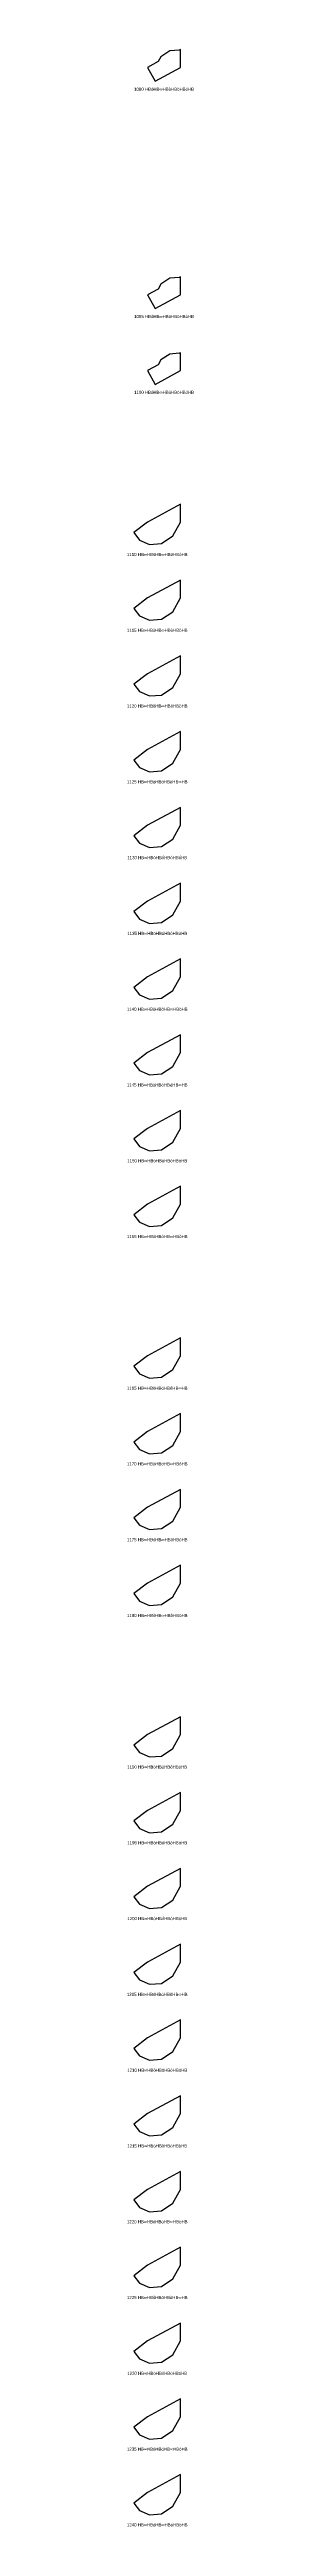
# Model space of a CAD drawing. Header units: millimetres. Extents: x 122552 to 1654769, y -10280102 to 62068.
# Drawn here: x 1500438 to 1523935, y -9602980 to -8731993 of the extents above; entities that cross this region are included whole.
import ezdxf
from ezdxf.enums import TextEntityAlignment as Align

# ---------------------------------------------------------------- set-up
doc = ezdxf.new("R2010")
doc.units = ezdxf.units.MM
doc.styles.add('Arial', font='arial_0.ttf')

msp = doc.modelspace()

# ---------------------------------------------------------------- linework, layer by layer
for points in [[(1510276, -8743139), (1519227, -8738282), (1519227, -8731993), (1518748, -8732253), (1518746, -8732223), (1515458, -8732484), (1512312, -8734529), (1511376, -8736254), (1507639, -8738282)], [(1510276, -8823085), (1519227, -8818228), (1519227, -8811939), (1518748, -8812199), (1518746, -8812169), (1515458, -8812430), (1512312, -8814475), (1511376, -8816200), (1507639, -8818228)], [(1510276, -8849734), (1519227, -8844876), (1519227, -8838588), (1518748, -8838847), (1518746, -8838818), (1515458, -8839079), (1512312, -8841124), (1511376, -8842848), (1507639, -8844876)], [(1519227, -8891885), (1507639, -8898174), (1502822, -8901878), (1504832, -8904493), (1508261, -8906016), (1512517, -8905679), (1516590, -8903031), (1519227, -8898174)], [(1519227, -8918534), (1507639, -8924822), (1502822, -8928527), (1504832, -8931141), (1508261, -8932665), (1512517, -8932327), (1516590, -8929680), (1519227, -8924822)], [(1519227, -8945183), (1507639, -8951471), (1502822, -8955175), (1504832, -8957790), (1508261, -8959314), (1512517, -8958976), (1516590, -8956329), (1519227, -8951471)], [(1519227, -8971831), (1507639, -8978120), (1502822, -8981824), (1504832, -8984439), (1508261, -8985962), (1512517, -8985625), (1516590, -8982977), (1519227, -8978120)], [(1519227, -8998480), (1507639, -9004768), (1502822, -9008473), (1504832, -9011087), (1508261, -9012611), (1512517, -9012273), (1516590, -9009626), (1519227, -9004768)], [(1519227, -9025129), (1507639, -9031417), (1502822, -9035121), (1504832, -9037736), (1508261, -9039260), (1512517, -9038922), (1516590, -9036275), (1519227, -9031417)], [(1519227, -9051777), (1507639, -9058066), (1502822, -9061770), (1504832, -9064385), (1508261, -9065908), (1512517, -9065571), (1516590, -9062923), (1519227, -9058066)], [(1519227, -9078426), (1507639, -9084714), (1502822, -9088419), (1504832, -9091033), (1508261, -9092557), (1512517, -9092219), (1516590, -9089572), (1519227, -9084714)], [(1519227, -9105075), (1507639, -9111363), (1502822, -9115067), (1504832, -9117682), (1508261, -9119206), (1512517, -9118868), (1516590, -9116221), (1519227, -9111363)], [(1519227, -9131723), (1507639, -9138012), (1502822, -9141716), (1504832, -9144331), (1508261, -9145854), (1512517, -9145517), (1516590, -9142869), (1519227, -9138012)], [(1519227, -9185021), (1507639, -9191309), (1502822, -9195013), (1504832, -9197628), (1508261, -9199152), (1512517, -9198814), (1516590, -9196167), (1519227, -9191309)], [(1519227, -9211669), (1507639, -9217958), (1502822, -9221662), (1504832, -9224277), (1508261, -9225800), (1512517, -9225463), (1516590, -9222815), (1519227, -9217958)], [(1519227, -9238318), (1507639, -9244606), (1502822, -9248311), (1504832, -9250925), (1508261, -9252449), (1512517, -9252111), (1516590, -9249464), (1519227, -9244606)], [(1519227, -9264967), (1507639, -9271255), (1502822, -9274960), (1504832, -9277574), (1508261, -9279098), (1512517, -9278760), (1516590, -9276113), (1519227, -9271255)], [(1519227, -9318264), (1507639, -9324552), (1502822, -9328257), (1504832, -9330871), (1508261, -9332395), (1512517, -9332057), (1516590, -9329410), (1519227, -9324552)], [(1519227, -9344913), (1507639, -9351201), (1502822, -9354906), (1504832, -9357520), (1508261, -9359044), (1512517, -9358706), (1516590, -9356059), (1519227, -9351201)], [(1519227, -9371561), (1507639, -9377850), (1502822, -9381554), (1504832, -9384169), (1508261, -9385692), (1512517, -9385355), (1516590, -9382707), (1519227, -9377850)], [(1519227, -9398210), (1507639, -9404498), (1502822, -9408203), (1504832, -9410817), (1508261, -9412341), (1512517, -9412003), (1516590, -9409356), (1519227, -9404498)], [(1519227, -9424859), (1507639, -9431147), (1502822, -9434852), (1504832, -9437466), (1508261, -9438990), (1512517, -9438652), (1516590, -9436005), (1519227, -9431147)], [(1519227, -9451507), (1507639, -9457796), (1502822, -9461500), (1504832, -9464115), (1508261, -9465638), (1512517, -9465301), (1516590, -9462653), (1519227, -9457796)], [(1519227, -9478156), (1507639, -9484444), (1502822, -9488149), (1504832, -9490763), (1508261, -9492287), (1512517, -9491949), (1516590, -9489302), (1519227, -9484444)], [(1519227, -9504805), (1507639, -9511093), (1502822, -9514798), (1504832, -9517412), (1508261, -9518936), (1512517, -9518598), (1516590, -9515951), (1519227, -9511093)], [(1519227, -9531453), (1507639, -9537742), (1502822, -9541446), (1504832, -9544061), (1508261, -9545584), (1512517, -9545247), (1516590, -9542599), (1519227, -9537742)], [(1519227, -9558102), (1507639, -9564390), (1502822, -9568095), (1504832, -9570709), (1508261, -9572233), (1512517, -9571895), (1516590, -9569248), (1519227, -9564390)], [(1519227, -9584751), (1507639, -9591039), (1502822, -9594744), (1504832, -9597358), (1508261, -9598882), (1512517, -9598544), (1516590, -9595897), (1519227, -9591039)]]:
    msp.add_lwpolyline(points, close=True)

# ---------------------------------------------------------------- texts
at = {"style": 'Arial'}
for s, p in [('1080 HBóHB∞HBòHBöHBöHB', (1513433, -8745926)), ('1095 HBóHB∞HBöHBöHBòHB', (1513433, -8825872)), ('1100 HBóHB∞HBöHBòHBöHB', (1513433, -8852520)), ('1110 HB∞HBöHB∞HBöHBóHB', (1511024, -8909549)), ('1115 HB∞HBöHB∞HBòHBòHB', (1511024, -8936198)), ('1120 HB∞HBöHB∞HBóHBöHB', (1511024, -8962846)), ('1125 HB∞HBöHBóHBöHB∞HB', (1511024, -8989495)), ('1130 HB∞HBöHBóHBòHBóHB', (1511024, -9016144)), ('1135 HB∞HBöHBóHBóHBòHB', (1511024, -9042792)), ('1140 HB∞HBöHBóHB∞HBöHB', (1511024, -9069441)), ('1145 HB∞HBöHBòHBòHB∞HB', (1511024, -9096090)), ('1150 HB∞HBöHBòHBóHBóHB', (1511024, -9122738)), ('1155 HB∞HBöHBòHB∞HBòHB', (1511024, -9149387)), ('1165 HB∞HBöHBöHBóHB∞HB', (1511024, -9202684)), ('1170 HB∞HBöHBöHB∞HBóHB', (1511024, -9229333)), ('1175 HB∞HBòHB∞HBöHBòHB', (1511024, -9255982)), ('1180 HB∞HBòHB∞HBòHBöHB', (1511024, -9282630)), ('1190 HB∞HBòHBóHBöHBóHB', (1511024, -9335928)), ('1195 HB∞HBòHBóHBòHBòHB', (1511024, -9362576)), ('1200 HB∞HBòHBóHBóHBöHB', (1511024, -9389225)), ('1205 HB∞HBòHBòHBöHB∞HB', (1511024, -9415874)), ('1210 HB∞HBòHBòHBòHBóHB', (1511024, -9442522)), ('1215 HB∞HBòHBòHBóHBòHB', (1511024, -9469171)), ('1220 HB∞HBòHBòHB∞HBöHB', (1511024, -9495820)), ('1225 HB∞HBòHBöHBòHB∞HB', (1511024, -9522468)), ('1230 HB∞HBòHBöHBóHBóHB', (1511024, -9549117)), ('1235 HB∞HBòHBöHB∞HBòHB', (1511024, -9575766)), ('1240 HB∞HBóHB∞HBöHBöHB', (1511024, -9602414))]:
    msp.add_text(s, height=1100, dxfattribs=at).set_placement(p, align=Align.MIDDLE_CENTER)

doc.saveas('drawing.dxf')
